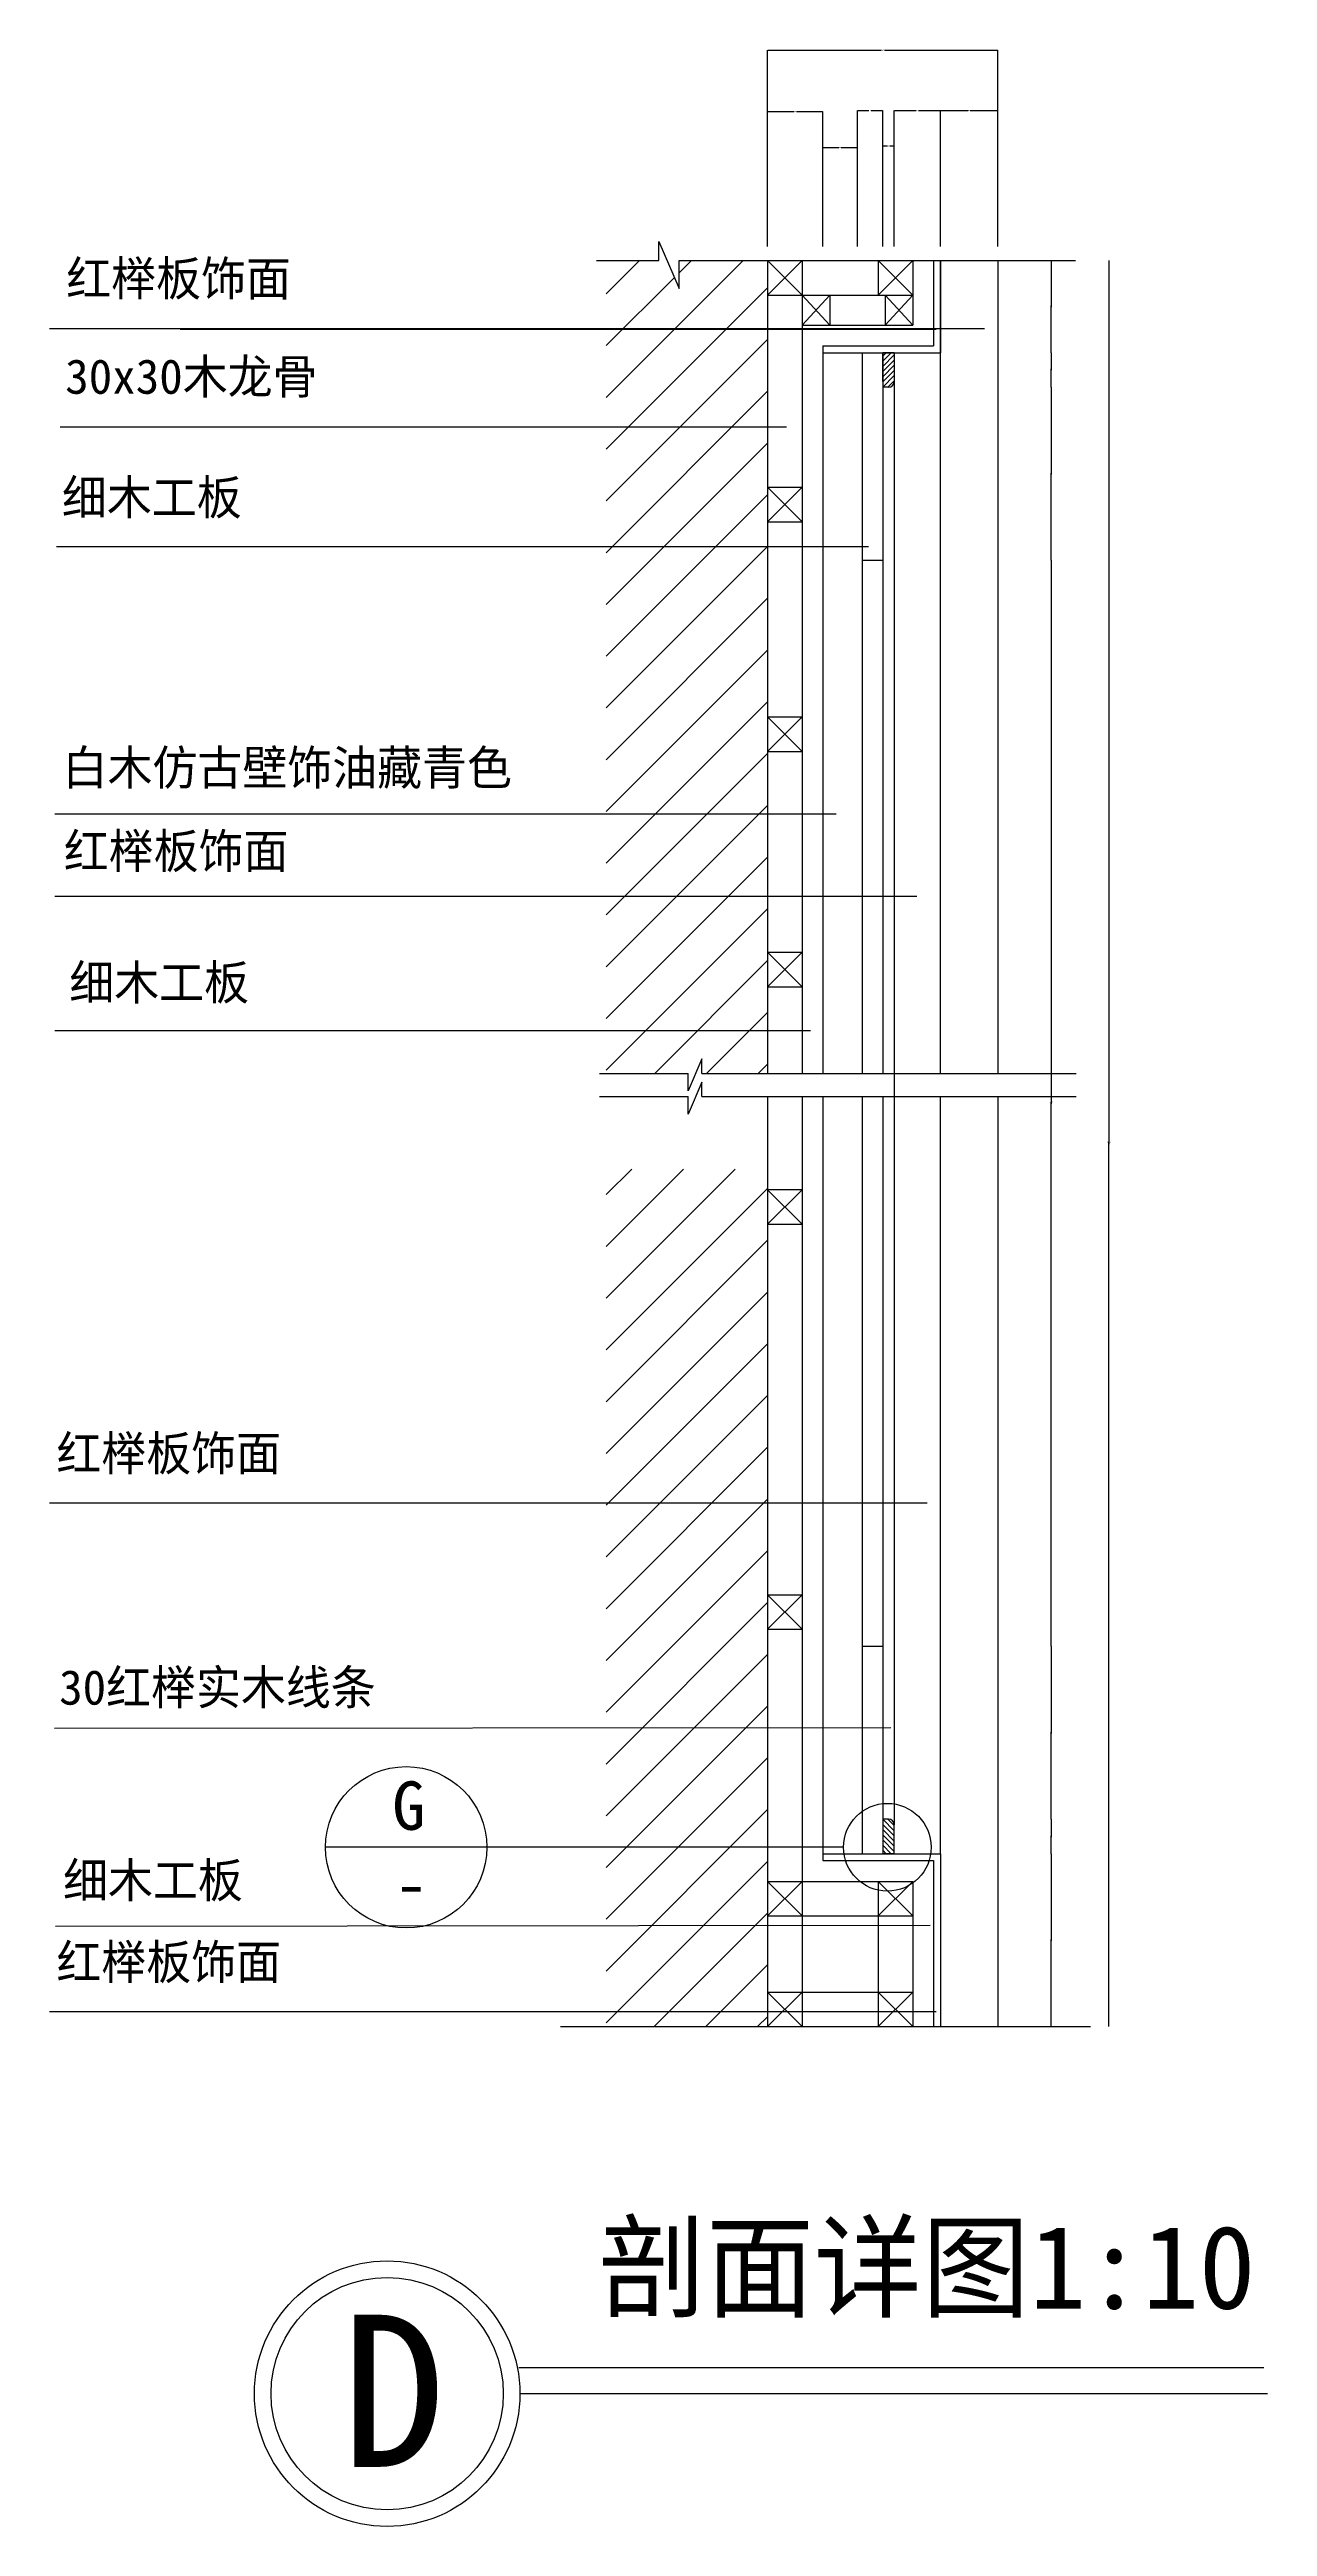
# Model space of a CAD drawing. Header units: metres. Extents: x 119167 to 120224, y -37063 to -34914.
import ezdxf

# ---------------------------------------------------------------- set-up
doc = ezdxf.new("R2010")
doc.units = ezdxf.units.M
for name, color, linetype in [('中线', 5, 'Continuous'), ('填充', 2, 'Continuous'), ('粗线', 7, 'Continuous'), ('细', 1, 'Continuous')]:
    doc.layers.add(name, color=color, linetype=linetype)
doc.dimstyles.get("Standard").update_dxf_attribs({"dimtxt": 2.5, "dimasz": 2.5, "dimexe": 1.25, "dimexo": 0.625, "dimtad": 1, "dimcen": 2.5, "dimazin": 3, "dimtfac": 1, "dimtmove": 0, "dimatfit": 3})

# ---------------------------------------------------------------- blocks, each defined once
blk = doc.blocks.new('_CLOSEDFILLED')
at = {"color": 0, "linetype": 'BYBLOCK'}
blk.add_solid([(-1, 0.2), (0, 0), (-1, -0.2)], dxfattribs=at)
blk = doc.blocks.new('*D1')
for p, q in [((120036.69, -35097.44), (120036.69, -35137.44)), ((120036.44, -35137.44), (120036.19, -35137.44)), ((120036.69, -35177.44), (120036.69, -35137.44)), ((120036.69, -35137.44), (120036.69, -35137.44)), ((120036.94, -35137.44), (120037.19, -35137.44))]:
    blk.add_line(p, q)
at = {"layer": 'Defpoints'}
for p in [(120036.69, -35097.44), (120036.69, -35137.44), (120036.69, -35177.44)]:
    blk.add_point(p, dxfattribs=at)
at = {"layer": '细', "xscale": 0.25, "yscale": 0.25}
blk.add_blockref('_CLOSEDFILLED', (120036.69, -35137.44), dxfattribs=at)
at = {"layer": '细', "xscale": 0.25, "yscale": 0.25, "rotation": 180}
blk.add_blockref('_CLOSEDFILLED', (120036.69, -35137.44), dxfattribs=at)
at = {"layer": '细', "insert": (120036.69, -35136.315), "char_height": 1, "attachment_point": 5}
blk.add_mtext('0', dxfattribs=at)
blk = doc.blocks.new('*D2')
for p, q in [((120036.44, -35191.94), (120036.19, -35191.94)), ((120036.69, -35177.44), (120036.69, -35191.94)), ((120036.69, -35207.4), (120036.69, -35191.94)), ((120036.69, -35191.94), (120036.69, -35191.94)), ((120036.94, -35191.94), (120037.19, -35191.94))]:
    blk.add_line(p, q)
at = {"layer": 'Defpoints'}
for p in [(120036.69, -35177.44), (120036.69, -35191.94), (120036.69, -35207.4)]:
    blk.add_point(p, dxfattribs=at)
at = {"layer": '细', "xscale": 0.25, "yscale": 0.25}
blk.add_blockref('_CLOSEDFILLED', (120036.69, -35191.94), dxfattribs=at)
at = {"layer": '细', "xscale": 0.25, "yscale": 0.25, "rotation": 180}
blk.add_blockref('_CLOSEDFILLED', (120036.69, -35191.94), dxfattribs=at)
at = {"layer": '细', "insert": (120036.69, -35190.815), "char_height": 1, "attachment_point": 5}
blk.add_mtext('0', dxfattribs=at)
blk = doc.blocks.new('*D3')
for p, q in [((119940.47, -35085.43), (119940.47, -34967.31)), ((119940.72, -34967.31), (119964.47, -34967.31)), ((119966.47, -34967.31), (119990.22, -34967.31)), ((119990.47, -35085.43), (119990.47, -34967.31))]:
    blk.add_line(p, q)
at = {"layer": 'Defpoints'}
for p in [(119940.47, -34967.31), (119940.47, -35085.43), (119990.47, -35085.43)]:
    blk.add_point(p, dxfattribs=at)
at = {"layer": '细', "xscale": 0.25, "yscale": 0.25, "rotation": 180}
blk.add_blockref('_CLOSEDFILLED', (119940.47, -34967.31), dxfattribs=at)
at = {"layer": '细', "xscale": 0.25, "yscale": 0.25}
blk.add_blockref('_CLOSEDFILLED', (119990.47, -34967.31), dxfattribs=at)
at = {"layer": '细', "insert": (119965.47, -34967.31), "char_height": 1, "attachment_point": 5}
blk.add_mtext('50', dxfattribs=at)
blk = doc.blocks.new('*D4')
for p, q in [((120036.69, -35207.4), (120036.69, -35282.42)), ((120036.44, -35282.42), (120036.19, -35282.42)), ((120036.69, -35357.44), (120036.69, -35282.42)), ((120036.69, -35282.42), (120036.69, -35282.42)), ((120036.94, -35282.42), (120037.19, -35282.42))]:
    blk.add_line(p, q)
at = {"layer": 'Defpoints'}
for p in [(120036.69, -35207.4), (120036.69, -35282.42), (120036.69, -35357.44)]:
    blk.add_point(p, dxfattribs=at)
at = {"layer": '细', "xscale": 0.25, "yscale": 0.25}
blk.add_blockref('_CLOSEDFILLED', (120036.69, -35282.42), dxfattribs=at)
at = {"layer": '细', "xscale": 0.25, "yscale": 0.25, "rotation": 180}
blk.add_blockref('_CLOSEDFILLED', (120036.69, -35282.42), dxfattribs=at)
at = {"layer": '细', "insert": (120036.69, -35281.295), "char_height": 1, "attachment_point": 5}
blk.add_mtext('0', dxfattribs=at)
blk = doc.blocks.new('*D5')
for p, q in [((120036.69, -36449.55), (120036.69, -36464.69)), ((120036.44, -36464.69), (120036.19, -36464.69)), ((120036.69, -36479.51), (120036.69, -36464.69)), ((120036.69, -36464.69), (120036.69, -36464.69)), ((120036.94, -36464.69), (120037.19, -36464.69))]:
    blk.add_line(p, q)
at = {"layer": 'Defpoints'}
for p in [(120036.69, -36449.55), (120036.69, -36464.69), (120036.69, -36479.51)]:
    blk.add_point(p, dxfattribs=at)
at = {"layer": '细', "xscale": 0.25, "yscale": 0.25}
blk.add_blockref('_CLOSEDFILLED', (120036.69, -36464.69), dxfattribs=at)
at = {"layer": '细', "xscale": 0.25, "yscale": 0.25, "rotation": 180}
blk.add_blockref('_CLOSEDFILLED', (120036.69, -36464.69), dxfattribs=at)
at = {"layer": '细', "insert": (120036.69, -36463.565), "char_height": 1, "attachment_point": 5}
blk.add_mtext('0', dxfattribs=at)
blk = doc.blocks.new('*D6')
for p, q in [((120036.69, -36479.51), (120036.69, -36554.51)), ((120036.44, -36554.51), (120036.19, -36554.51)), ((120036.69, -36629.51), (120036.69, -36554.51)), ((120036.69, -36554.51), (120036.69, -36554.51)), ((120036.94, -36554.51), (120037.19, -36554.51))]:
    blk.add_line(p, q)
at = {"layer": 'Defpoints'}
for p in [(120036.69, -36479.51), (120036.69, -36554.51), (120036.69, -36629.51)]:
    blk.add_point(p, dxfattribs=at)
at = {"layer": '细', "xscale": 0.25, "yscale": 0.25}
blk.add_blockref('_CLOSEDFILLED', (120036.69, -36554.51), dxfattribs=at)
at = {"layer": '细', "xscale": 0.25, "yscale": 0.25, "rotation": 180}
blk.add_blockref('_CLOSEDFILLED', (120036.69, -36554.51), dxfattribs=at)
at = {"layer": '细', "insert": (120036.69, -36553.385), "char_height": 1, "attachment_point": 5}
blk.add_mtext('0', dxfattribs=at)
blk = doc.blocks.new('*D7')
for p, q in [((120036.69, -36299.51), (120036.69, -36374.53)), ((120036.44, -36374.53), (120036.19, -36374.53)), ((120036.69, -36449.55), (120036.69, -36374.53)), ((120036.69, -36374.53), (120036.69, -36374.53)), ((120036.94, -36374.53), (120037.19, -36374.53))]:
    blk.add_line(p, q)
at = {"layer": 'Defpoints'}
for p in [(120036.69, -36299.51), (120036.69, -36374.53), (120036.69, -36449.55)]:
    blk.add_point(p, dxfattribs=at)
at = {"layer": '细', "xscale": 0.25, "yscale": 0.25}
blk.add_blockref('_CLOSEDFILLED', (120036.69, -36374.53), dxfattribs=at)
at = {"layer": '细', "xscale": 0.25, "yscale": 0.25, "rotation": 180}
blk.add_blockref('_CLOSEDFILLED', (120036.69, -36374.53), dxfattribs=at)
at = {"layer": '细', "insert": (120036.69, -36373.405), "char_height": 1, "attachment_point": 5}
blk.add_mtext('0', dxfattribs=at)
blk = doc.blocks.new('*D8')
for p, q in [((120036.69, -35357.44), (120036.69, -35828.48)), ((120036.44, -35828.48), (120036.19, -35828.48)), ((120036.69, -36299.51), (120036.69, -35828.48)), ((120036.69, -35828.48), (120036.69, -35828.48)), ((120036.94, -35828.48), (120037.19, -35828.48))]:
    blk.add_line(p, q)
at = {"layer": 'Defpoints'}
for p in [(120036.69, -35357.44), (120036.69, -35828.48), (120036.69, -36299.51)]:
    blk.add_point(p, dxfattribs=at)
at = {"layer": '细', "xscale": 0.25, "yscale": 0.25}
blk.add_blockref('_CLOSEDFILLED', (120036.69, -35828.48), dxfattribs=at)
at = {"layer": '细', "xscale": 0.25, "yscale": 0.25, "rotation": 180}
blk.add_blockref('_CLOSEDFILLED', (120036.69, -35828.48), dxfattribs=at)
at = {"layer": '细', "insert": (120036.69, -35827.355), "char_height": 1, "attachment_point": 5}
blk.add_mtext('2410', dxfattribs=at)
blk = doc.blocks.new('*D9')
for p, q in [((120086.69, -35097.44), (120086.69, -35863.48)), ((120086.44, -35863.48), (120086.19, -35863.48)), ((120086.69, -36629.51), (120086.69, -35863.48)), ((120086.69, -35863.48), (120086.69, -35863.48)), ((120086.94, -35863.48), (120087.19, -35863.48))]:
    blk.add_line(p, q)
at = {"layer": 'Defpoints'}
for p in [(120086.69, -35097.44), (120086.69, -35863.48), (120086.69, -36629.51)]:
    blk.add_point(p, dxfattribs=at)
at = {"layer": '细', "xscale": 0.25, "yscale": 0.25}
blk.add_blockref('_CLOSEDFILLED', (120086.69, -35863.48), dxfattribs=at)
at = {"layer": '细', "xscale": 0.25, "yscale": 0.25, "rotation": 180}
blk.add_blockref('_CLOSEDFILLED', (120086.69, -35863.48), dxfattribs=at)
at = {"layer": '细', "insert": (120086.69, -35862.355), "char_height": 1, "attachment_point": 5}
blk.add_mtext('3000', dxfattribs=at)
blk = doc.blocks.new('*D10')
for p, q in [((119790.47, -35085.43), (119790.47, -34968.16)), ((119790.72, -34968.16), (119813.47, -34968.16)), ((119815.47, -34968.16), (119838.22, -34968.16)), ((119838.47, -35085.43), (119838.47, -34968.16))]:
    blk.add_line(p, q)
at = {"layer": 'Defpoints'}
for p in [(119790.47, -34968.16), (119790.47, -35085.43), (119838.47, -35085.43)]:
    blk.add_point(p, dxfattribs=at)
at = {"layer": '细', "xscale": 0.25, "yscale": 0.25, "rotation": 180}
blk.add_blockref('_CLOSEDFILLED', (119790.47, -34968.16), dxfattribs=at)
at = {"layer": '细', "xscale": 0.25, "yscale": 0.25}
blk.add_blockref('_CLOSEDFILLED', (119838.47, -34968.16), dxfattribs=at)
at = {"layer": '细', "insert": (119814.47, -34968.16), "char_height": 1, "attachment_point": 5}
blk.add_mtext('48', dxfattribs=at)
blk = doc.blocks.new('*D11')
for p, q in [((119838.47, -35085.43), (119838.47, -34999.32)), ((119838.72, -34999.32), (119852.47, -34999.32)), ((119854.47, -34999.32), (119868.22, -34999.32)), ((119868.47, -35085.43), (119868.47, -34999.32))]:
    blk.add_line(p, q)
at = {"layer": 'Defpoints'}
for p in [(119838.47, -34999.32), (119838.47, -35085.43), (119868.47, -35085.43)]:
    blk.add_point(p, dxfattribs=at)
at = {"layer": '细', "xscale": 0.25, "yscale": 0.25, "rotation": 180}
blk.add_blockref('_CLOSEDFILLED', (119838.47, -34999.32), dxfattribs=at)
at = {"layer": '细', "xscale": 0.25, "yscale": 0.25}
blk.add_blockref('_CLOSEDFILLED', (119868.47, -34999.32), dxfattribs=at)
at = {"layer": '细', "insert": (119853.47, -34999.32), "char_height": 1, "attachment_point": 5}
blk.add_mtext('34', dxfattribs=at)
blk = doc.blocks.new('*D12')
for p, q in [((119868.47, -35085.43), (119868.47, -34967.31)), ((119868.72, -34967.31), (119878.47, -34967.31)), ((119880.47, -34967.31), (119890.22, -34967.31)), ((119890.47, -35085.43), (119890.47, -34967.31))]:
    blk.add_line(p, q)
at = {"layer": 'Defpoints'}
for p in [(119868.47, -34967.31), (119868.47, -35085.43), (119890.47, -35085.43)]:
    blk.add_point(p, dxfattribs=at)
at = {"layer": '细', "xscale": 0.25, "yscale": 0.25, "rotation": 180}
blk.add_blockref('_CLOSEDFILLED', (119868.47, -34967.31), dxfattribs=at)
at = {"layer": '细', "xscale": 0.25, "yscale": 0.25}
blk.add_blockref('_CLOSEDFILLED', (119890.47, -34967.31), dxfattribs=at)
at = {"layer": '细', "insert": (119879.47, -34967.31), "char_height": 1, "attachment_point": 5}
blk.add_mtext('18', dxfattribs=at)
blk = doc.blocks.new('*D13')
for p, q in [((119890.47, -35085.43), (119890.47, -34997.93)), ((119890.72, -34997.93), (119894.47, -34997.93)), ((119896.47, -34997.93), (119900.22, -34997.93)), ((119900.47, -35085.43), (119900.47, -34997.93))]:
    blk.add_line(p, q)
at = {"layer": 'Defpoints'}
for p in [(119890.47, -34997.93), (119890.47, -35085.43), (119900.47, -35085.43)]:
    blk.add_point(p, dxfattribs=at)
at = {"layer": '细', "xscale": 0.25, "yscale": 0.25, "rotation": 180}
blk.add_blockref('_CLOSEDFILLED', (119890.47, -34997.93), dxfattribs=at)
at = {"layer": '细', "xscale": 0.25, "yscale": 0.25}
blk.add_blockref('_CLOSEDFILLED', (119900.47, -34997.93), dxfattribs=at)
at = {"layer": '细', "insert": (119895.47, -34997.93), "char_height": 1, "attachment_point": 5}
blk.add_mtext('10', dxfattribs=at)
blk = doc.blocks.new('*D14')
for p, q in [((119900.47, -35085.43), (119900.47, -34967.31)), ((119900.72, -34967.31), (119919.47, -34967.31)), ((119921.47, -34967.31), (119940.22, -34967.31)), ((119940.47, -35085.43), (119940.47, -34967.31))]:
    blk.add_line(p, q)
at = {"layer": 'Defpoints'}
for p in [(119900.47, -34967.31), (119900.47, -35085.43), (119940.47, -35085.43)]:
    blk.add_point(p, dxfattribs=at)
at = {"layer": '细', "xscale": 0.25, "yscale": 0.25, "rotation": 180}
blk.add_blockref('_CLOSEDFILLED', (119900.47, -34967.31), dxfattribs=at)
at = {"layer": '细', "xscale": 0.25, "yscale": 0.25}
blk.add_blockref('_CLOSEDFILLED', (119940.47, -34967.31), dxfattribs=at)
at = {"layer": '细', "insert": (119920.47, -34967.31), "char_height": 1, "attachment_point": 5}
blk.add_mtext('40', dxfattribs=at)
blk = doc.blocks.new('*D15')
for p, q in [((119790.47, -35035.43), (119790.47, -34915.09)), ((119790.72, -34915.09), (119888.97, -34915.09)), ((119891.97, -34915.09), (119990.22, -34915.09)), ((119990.47, -35035.43), (119990.47, -34915.09))]:
    blk.add_line(p, q)
at = {"layer": 'Defpoints'}
for p in [(119790.47, -34915.09), (119790.47, -35035.43), (119990.47, -35035.43)]:
    blk.add_point(p, dxfattribs=at)
at = {"layer": '细', "xscale": 0.25, "yscale": 0.25, "rotation": 180}
blk.add_blockref('_CLOSEDFILLED', (119790.47, -34915.09), dxfattribs=at)
at = {"layer": '细', "xscale": 0.25, "yscale": 0.25}
blk.add_blockref('_CLOSEDFILLED', (119990.47, -34915.09), dxfattribs=at)
at = {"layer": '细', "insert": (119890.47, -34915.09), "char_height": 1, "attachment_point": 5}
blk.add_mtext('200', dxfattribs=at)

msp = doc.modelspace()

# ---------------------------------------------------------------- linework, layer by layer
at = {"layer": '中线'}
for p, q in [((119820.47, -35097.44), (119820.47, -35802.67)), ((119886.47, -35097.44), (119886.47, -35127.44)), ((119916.47, -35097.44), (119916.47, -35153.44)), ((119790.47, -35127.44), (119916.47, -35127.44)), ((119844.47, -35127.44), (119844.47, -35153.44)), ((119892.47, -35127.44), (119892.47, -35153.44)), ((119820.47, -35153.44), (119916.47, -35153.44)), ((119838.47, -35171.44), (119838.47, -35802.67)), ((119872.47, -35177.44), (119872.47, -35802.67)), ((119900.47, -35177.44), (119890.47, -35177.44)), ((119890.47, -35202.44), (119890.47, -35177.44)), ((119890.47, -35177.44), (119890.47, -35802.67)), ((119900.47, -35177.44), (119900.47, -35202.44)), ((119895.47, -35207.44), (119890.47, -35207.44)), ((119790.47, -35294.06), (119820.47, -35294.06)), ((119790.47, -35324.06), (119820.47, -35324.06)), ((119872.47, -35357.44), (119890.47, -35357.44)), ((119790.47, -35493.44), (119820.47, -35493.44)), ((119790.47, -35523.44), (119820.47, -35523.44)), ((119790.47, -35697.44), (119820.47, -35697.44)), ((119790.47, -35727.44), (119820.47, -35727.44)), ((119820.47, -35822.67), (119820.47, -36629.51)), ((119838.47, -35822.67), (119838.47, -36485.51)), ((119872.47, -35822.67), (119872.47, -36479.51)), ((119890.47, -35822.67), (119890.47, -36479.51)), ((119820.47, -35903.51), (119790.47, -35903.51)), ((119790.47, -35933.51), (119820.47, -35933.51)), ((119790.47, -36254.86), (119820.47, -36254.86)), ((119790.47, -36284.86), (119820.47, -36284.86)), ((119872.47, -36299.51), (119890.47, -36299.51)), ((119895.47, -36449.51), (119890.47, -36449.51)), ((119890.47, -36454.51), (119890.47, -36479.51)), ((119900.47, -36479.51), (119900.47, -36454.51)), ((119900.47, -36479.51), (119890.47, -36479.51)), ((119790.47, -36503.51), (119916.47, -36503.51)), ((119886.47, -36503.51), (119886.47, -36629.51)), ((119916.47, -36503.51), (119916.47, -36629.51)), ((119790.47, -36533.51), (119916.47, -36533.51)), ((119790.47, -36599.51), (119916.47, -36599.51)), ((119790.47, -36629.51), (119916.47, -36629.51))]:
    msp.add_line(p, q, dxfattribs=at)
for centre, start, end in [((119895.47, -35202.44), 270, 0), ((119895.47, -36454.51), 0, 90)]:
    msp.add_arc(centre, 5, start, end, dxfattribs=at)
at = {"layer": '填充'}
for p, q in [((119650.47, -35126.38), (119679.42, -35097.44)), ((119650.47, -35216.19), (119769.22, -35097.44)), ((119713.68, -35108.08), (119724.32, -35097.44)), ((119650.47, -35171.29), (119709.59, -35112.17)), ((119650.47, -35261.09), (119790.47, -35121.09)), ((119650.47, -35305.99), (119790.47, -35165.99)), ((119890.47, -35180.37), (119893.4, -35177.44)), ((119890.47, -35184.86), (119897.89, -35177.44)), ((119890.47, -35189.35), (119900.47, -35179.35)), ((119890.47, -35193.84), (119900.47, -35183.84)), ((119890.47, -35198.33), (119900.47, -35188.33)), ((119890.49, -35202.81), (119900.47, -35192.82)), ((119650.47, -35350.89), (119790.47, -35210.89)), ((119890.47, -35207.31), (119900.47, -35197.31)), ((119894.87, -35207.4), (119900.47, -35201.8)), ((119650.47, -35395.79), (119790.47, -35255.79)), ((119650.47, -35440.69), (119790.47, -35300.69)), ((119650.47, -35485.59), (119790.47, -35345.59)), ((119650.47, -35530.5), (119790.47, -35390.5)), ((119650.47, -35575.4), (119790.47, -35435.4)), ((119650.47, -35620.3), (119790.47, -35480.3)), ((119650.47, -35665.2), (119790.47, -35525.2)), ((119650.47, -35710.1), (119790.47, -35570.1)), ((119650.47, -35755), (119790.47, -35615)), ((119650.47, -35799.9), (119790.47, -35659.9)), ((119692.6, -35802.67), (119790.47, -35704.8)), ((119737.51, -35802.67), (119790.47, -35749.71)), ((119782.41, -35802.67), (119790.47, -35794.61)), ((119650.47, -35907.78), (119672.6, -35885.65)), ((119650.47, -35952.68), (119717.51, -35885.65)), ((119650.47, -35997.58), (119762.41, -35885.65)), ((119650.47, -36042.49), (119790.47, -35902.49)), ((119650.47, -36087.39), (119790.47, -35947.39)), ((119650.47, -36132.29), (119790.47, -35992.29)), ((119650.47, -36177.19), (119790.47, -36037.19)), ((119650.47, -36222.09), (119790.47, -36082.09)), ((119650.47, -36266.99), (119790.47, -36126.99)), ((119650.47, -36311.89), (119790.47, -36171.89)), ((119650.47, -36356.79), (119790.47, -36216.79)), ((119650.47, -36401.7), (119790.47, -36261.7)), ((119650.47, -36446.6), (119790.47, -36306.6)), ((119650.47, -36491.5), (119790.47, -36351.5)), ((119650.47, -36536.4), (119790.47, -36396.4)), ((119650.47, -36581.3), (119790.47, -36441.3)), ((119890.47, -36449.64), (119900.47, -36459.64)), ((119890.47, -36458.62), (119900.47, -36468.62)), ((119890.47, -36463.11), (119900.47, -36473.11)), ((119890.49, -36454.14), (119900.47, -36464.13)), ((119894.87, -36449.55), (119900.47, -36455.15)), ((119890.47, -36467.6), (119900.47, -36477.6)), ((119890.47, -36472.09), (119897.89, -36479.51)), ((119890.47, -36476.58), (119893.4, -36479.51)), ((119650.47, -36626.2), (119790.47, -36486.2)), ((119692.07, -36629.51), (119790.47, -36531.1)), ((119736.97, -36629.51), (119790.47, -36576)), ((119781.87, -36629.51), (119790.47, -36620.91))]:
    msp.add_line(p, q, dxfattribs=at)
at = {"layer": '粗线'}
for p, q in [((119790.47, -35097.44), (119790.47, -35802.67)), ((119790.47, -35822.67), (119790.47, -36629.51)), ((119610.67, -36629.51), (120070.87, -36629.51)), ((119574.71, -36925.34), (120221.21, -36925.34))]:
    msp.add_line(p, q, dxfattribs=at)
msp.add_circle((119460.26, -36947.92), 100.8, dxfattribs=at)
at = {"layer": '细'}
for p, q in [((119696.23, -35081.02), (119713.68, -35121.7)), ((119696.23, -35097.44), (119696.23, -35081.02)), ((119642.08, -35097.44), (119696.23, -35097.44)), ((119713.68, -35121.7), (119713.68, -35097.44)), ((119713.68, -35097.44), (120057.8, -35097.44)), ((119790.47, -35097.44), (119820.47, -35127.44)), ((119790.47, -35127.44), (119820.47, -35097.44)), ((119886.47, -35127.44), (119916.47, -35097.44)), ((119886.47, -35097.44), (119916.47, -35127.44)), ((119934.47, -35097.44), (119934.47, -35171.44)), ((119940.47, -35097.44), (119940.47, -35177.44)), ((119940.47, -35802.67), (119940.47, -35097.44)), ((119990.47, -35097.44), (119990.47, -35802.67)), ((119844.47, -35153.44), (119820.47, -35127.44)), ((119844.47, -35127.44), (119820.47, -35153.44)), ((119892.47, -35153.44), (119916.47, -35127.44)), ((119892.47, -35127.44), (119916.47, -35153.44)), ((119838.47, -35171.44), (119934.47, -35171.44)), ((119838.47, -35177.44), (119940.47, -35177.44)), ((119900.47, -35202.44), (119900.47, -36454.51)), ((119790.47, -35324.06), (119820.47, -35294.06)), ((119790.47, -35294.06), (119820.47, -35324.06)), ((119790.47, -35493.44), (119820.47, -35523.44)), ((119790.47, -35523.44), (119820.47, -35493.44)), ((119790.47, -35697.44), (119820.47, -35727.44)), ((119790.47, -35727.44), (119820.47, -35697.44)), ((119790.47, -35727.44), (119790.47, -35802.67)), ((119733.5, -35790.11), (119721.64, -35817.88)), ((119733.5, -35802.67), (119733.5, -35790.11)), ((119644.68, -35802.67), (119721.64, -35802.67)), ((119721.64, -35817.88), (119721.64, -35802.67)), ((119733.5, -35810.11), (119721.64, -35837.88)), ((119733.5, -35802.67), (120058.21, -35802.67)), ((119733.5, -35822.67), (119733.5, -35810.11)), ((119644.68, -35822.67), (119721.64, -35822.67)), ((119721.64, -35837.88), (119721.64, -35822.67)), ((119733.5, -35822.67), (120058.21, -35822.67)), ((119940.47, -36479.51), (119940.47, -35822.67)), ((119990.47, -35822.67), (119990.47, -36629.51)), ((119790.47, -35933.51), (119820.47, -35903.51)), ((119790.47, -35903.51), (119820.47, -35933.51)), ((119790.47, -36254.86), (119820.47, -36284.86)), ((119790.47, -36284.86), (119820.47, -36254.86)), ((119856.41, -36473.95), (119406.73, -36473.95)), ((119838.47, -36479.51), (119940.47, -36479.51)), ((119940.47, -36479.51), (119940.47, -36629.51)), ((119790.47, -36533.51), (119820.47, -36503.51)), ((119790.47, -36503.51), (119820.47, -36533.51)), ((119838.47, -36485.51), (119934.47, -36485.51)), ((119886.47, -36503.51), (119916.47, -36533.51)), ((119886.47, -36533.51), (119916.47, -36503.51)), ((119934.47, -36485.51), (119934.47, -36629.51)), ((119790.47, -36599.51), (119820.47, -36629.51)), ((119790.47, -36629.51), (119820.47, -36599.51)), ((119886.47, -36629.51), (119916.47, -36599.51)), ((119886.47, -36599.51), (119916.47, -36629.51)), ((119575.46, -36947.92), (120224.42, -36947.92))]:
    msp.add_line(p, q, dxfattribs=at)
for centre, radius in [((119476.73, -36473.95), 70), ((119894.46, -36473.95), 38.05), ((119460.26, -36947.92), 115.2)]:
    msp.add_circle(centre, radius, dxfattribs=at)

# ---------------------------------------------------------------- texts
at = {"layer": '细', "attachment_point": 1}
for s, insert, char_height in [('红榉板饰面', (119181.72, -35098.02), 30), ('30x30木龙骨', (119180.79, -35183.07), 30), ('细木工板', (119177.96, -35287.95), 30), ('白木仿古壁饰油藏青色', (119178.56, -35522.37), 30), ('红榉板饰面', (119179.59, -35594.74), 30), ('细木工板', (119184.36, -35708.72), 30), ('红榉板饰面', (119173.19, -36117.18), 30), ('30红榉实木线条', (119175.52, -36320.22), 30), ('G', (119464.68, -36416.78), 42), ('细木工板', (119178.95, -36487.54), 30), ('-', (119467.01, -36484.57), 42), ('红榉板饰面', (119173.19, -36558.48), 30), ('剖面详图1:10', (119643.57, -36802.17), 72), ('D', (119420.7, -36879.42), 132)]:
    msp.add_mtext(s, dxfattribs=dict(at, insert=insert, char_height=char_height))

# ---------------------------------------------------------------- dimensions: what is measured, and where the dimension line sits
at = {"layer": '细'}
for base, p1, p2, picture, middle in [((119790.47, -34915.09), (119790.47, -35035.43), (119990.47, -35035.43), '*D15', (119890.47, -34915.09)), ((119790.47, -34968.16), (119790.47, -35085.43), (119838.47, -35085.43), '*D10', (119814.47, -34968.16)), ((119900.47, -34967.31), (119900.47, -35085.43), (119940.47, -35085.43), '*D14', (119920.47, -34967.31)), ((119940.47, -34967.31), (119940.47, -35085.43), (119990.47, -35085.43), '*D3', (119965.47, -34967.31)), ((119890.47, -34997.93), (119890.47, -35085.43), (119900.47, -35085.43), '*D13', (119895.47, -34997.93)), ((120036.69, -35137.44), (120036.69, -35097.44), (120036.69, -35177.44), '*D1', (120036.69, -35136.315)), ((120036.69, -35191.94), (120036.69, -35177.44), (120036.69, -35207.4), '*D2', (120036.69, -35190.815)), ((120036.69, -35282.42), (120036.69, -35207.4), (120036.69, -35357.44), '*D4', (120036.69, -35281.295)), ((120036.69, -36374.53), (120036.69, -36299.51), (120036.69, -36449.55), '*D7', (120036.69, -36373.405)), ((120036.69, -36464.69), (120036.69, -36449.55), (120036.69, -36479.51), '*D5', (120036.69, -36463.565)), ((120036.69, -36554.51), (120036.69, -36479.51), (120036.69, -36629.51), '*D6', (120036.69, -36553.385))]:
    dim = msp.add_linear_dim(base=base, p1=p1, p2=p2, dimstyle='Standard', dxfattribs=at)
    dim.commit()
    dim.dimension.update_dxf_attribs({"geometry": picture, "text_midpoint": middle})
for base, p1, p2, text, picture, middle in [((119868.47, -34967.31), (119868.47, -35085.43), (119890.47, -35085.43), '18', '*D12', (119879.47, -34967.31)), ((119838.47, -34999.32), (119838.47, -35085.43), (119868.47, -35085.43), '34', '*D11', (119853.47, -34999.32)), ((120086.69, -35863.48), (120086.69, -35097.44), (120086.69, -36629.51), '3000', '*D9', (120086.69, -35862.355)), ((120036.69, -35828.48), (120036.69, -35357.44), (120036.69, -36299.51), '2410', '*D8', (120036.69, -35827.355))]:
    dim = msp.add_linear_dim(base=base, p1=p1, p2=p2, text=text, dimstyle='Standard', dxfattribs=at)
    dim.commit()
    dim.dimension.update_dxf_attribs({"geometry": picture, "text_midpoint": middle})

# ---------------------------------------------------------------- leaders
for points in [[(119978.87, -35156.76), (119167.18, -35156.76)], [(119936.9, -35157.31), (119280.72, -35157.31)], [(119806.78, -35242.14), (119176.48, -35242.14)], [(119878.14, -35345.91), (119173.33, -35345.91)], [(119850.14, -35577.78), (119171.91, -35577.78)], [(119920.1, -35649.13), (119171.91, -35649.13)], [(119827.76, -35765.83), (119171.91, -35765.83)], [(119929.13, -36175.48), (119167.18, -36175.48)], [(119897.47, -36370.21), (119171.51, -36370.95)], [(119931.56, -36541.84), (119172.5, -36542.58)], [(119936.92, -36616.77), (119167.18, -36616.77)]]:
    msp.add_leader(points, dimstyle='Standard', dxfattribs=at)

doc.saveas('drawing.dxf')
